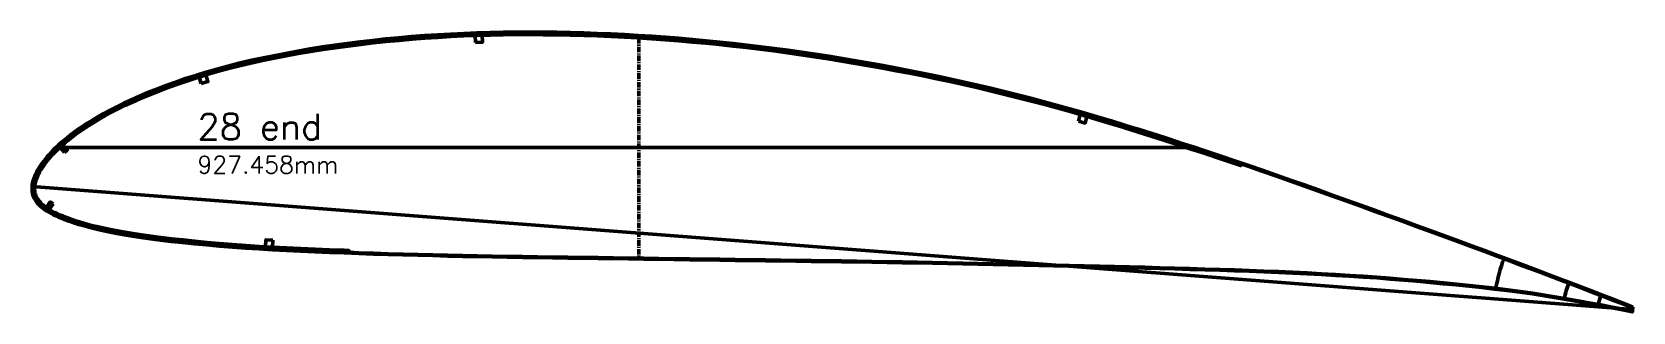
# Model space of a CAD drawing. Header units: metres. Extents: x -3 to 1074, y -15727 to -22.
# Drawn here: x -3 to 922, y -5795 to -5633 of the extents above; entities that cross this region are included whole.
import ezdxf
from ezdxf.enums import TextEntityAlignment as Align

# ---------------------------------------------------------------- set-up
doc = ezdxf.new("R2010")
doc.units = ezdxf.units.M
doc.linetypes.add('CENTER', pattern=[5.08, 3.175, -0.635, 0.635, -0.635])
for name, color, linetype, lineweight in [('FoilLayer', 7, 'Continuous', 50), ('StringerLayer', 7, 'Continuous', 50), ('SubLayer', 7, 'Continuous', 50), ('TextLayer', 7, 'Continuous', 50)]:
    doc.layers.add(name, color=color, linetype=linetype, lineweight=lineweight)
doc.styles.add('MSゴシック', font='romans')

msp = doc.modelspace()

# ---------------------------------------------------------------- texts
at = {"layer": 'TextLayer', "style": 'MSゴシック'}
msp.add_text('28 end', height=15, dxfattribs=at).set_placement((92.75, -5700), align=Align.BOTTOM_LEFT)
msp.add_text('927.458mm', height=10, dxfattribs=at).set_placement((92.75, -5705), align=Align.TOP_LEFT)

# ---------------------------------------------------------------- linework, layer by layer
at = {"layer": 'FoilLayer'}
for points in [[(922.07, -5792.3), (919.3, -5791.17), (914.87, -5789.45), (910.06, -5787.55), (904.81, -5785.51), (899.09, -5783.33), (892.93, -5780.98), (886.41, -5778.48), (879.59, -5775.88), (872.58, -5773.2), (865.49, -5770.53), (858.35, -5767.89), (851.11, -5765.15), (843.78, -5762.37), (836.33, -5759.6), (828.75, -5756.8), (821.05, -5753.98), (813.2, -5751.1), (805.23, -5748.18), (797.16, -5745.24), (789.04, -5742.27), (780.89, -5739.3), (772.74, -5736.33), (764.59, -5733.37), (756.44, -5730.43), (748.29, -5727.5), (740.17, -5724.59), (732.07, -5721.7), (724, -5718.85), (715.95, -5716.02), (707.91, -5713.23), (699.89, -5710.46), (691.89, -5707.72), (683.9, -5705.02), (675.93, -5702.35), (667.96, -5699.72), (659.99, -5697.12), (652.03, -5694.55), (644.08, -5692.01), (636.18, -5689.51), (628.35, -5687.06), (620.55, -5684.68), (612.79, -5682.35), (605.06, -5680.09), (597.34, -5677.88), (589.62, -5675.73), (581.92, -5673.63), (574.23, -5671.59), (566.54, -5669.61), (558.84, -5667.69), (551.14, -5665.82), (543.41, -5664), (535.67, -5662.24), (527.92, -5660.52), (520.15, -5658.85), (512.37, -5657.24), (504.58, -5655.68), (496.77, -5654.18), (488.93, -5652.72), (481.06, -5651.31), (473.19, -5649.94), (465.3, -5648.62), (457.42, -5647.35), (449.53, -5646.13), (441.65, -5644.97), (433.78, -5643.85), (425.91, -5642.79), (418.04, -5641.79), (410.18, -5640.84), (402.32, -5639.94), (394.46, -5639.11), (386.61, -5638.32), (378.76, -5637.6), (370.91, -5636.93), (363.06, -5636.32), (355.2, -5635.77), (347.34, -5635.27), (339.48, -5634.83), (331.63, -5634.44), (323.78, -5634.11), (315.95, -5633.83), (308.13, -5633.62), (300.32, -5633.46), (292.53, -5633.36), (284.77, -5633.32), (277.07, -5633.33), (269.41, -5633.42), (261.79, -5633.57), (254.2, -5633.8), (246.61, -5634.1), (239.04, -5634.48), (231.48, -5634.91), (223.94, -5635.42), (216.43, -5636), (208.95, -5636.64), (201.5, -5637.35), (194.09, -5638.13), (186.73, -5638.99), (179.42, -5639.91), (172.16, -5640.9), (164.97, -5641.97), (157.83, -5643.12), (150.75, -5644.34), (143.72, -5645.64), (136.78, -5646.99), (129.96, -5648.4), (123.27, -5649.87), (116.72, -5651.41), (110.3, -5653.03), (104.01, -5654.73), (97.84, -5656.51), (91.81, -5658.35), (85.93, -5660.25), (80.21, -5662.21), (74.66, -5664.22), (69.31, -5666.27), (64.16, -5668.33), (59.25, -5670.39), (54.59, -5672.45), (50.19, -5674.49), (46.05, -5676.51), (42.18, -5678.5), (38.55, -5680.46), (35.17, -5682.38), (32.03, -5684.24), (29.11, -5686.06), (26.4, -5687.81), (23.89, -5689.52), (21.57, -5691.18), (19.43, -5692.8), (17.44, -5694.38), (15.6, -5695.9), (13.88, -5697.39), (12.29, -5698.83), (10.82, -5700.22), (9.45, -5701.59), (8.18, -5702.91), (7.01, -5704.21), (5.92, -5705.47), (4.9, -5706.7), (3.96, -5707.9), (3.1, -5709.08), (2.3, -5710.23), (1.55, -5711.36), (0.86, -5712.45), (0.24, -5713.54), (-0.3, -5714.61), (-0.81, -5715.66), (-1.27, -5716.69), (-1.67, -5717.71), (-1.99, -5718.72), (-2.26, -5719.71), (-2.48, -5720.69), (-2.65, -5721.65), (-2.77, -5722.59), (-2.83, -5723.53), (-2.82, -5724.47), (-2.74, -5725.43), (-2.57, -5726.39), (-2.32, -5727.35), (-1.99, -5728.3), (-1.57, -5729.25), (-1.08, -5730.17), (-0.5, -5731.08), (0.17, -5731.96), (0.91, -5732.81), (1.73, -5733.65), (2.61, -5734.46), (3.57, -5735.26), (4.61, -5736.02), (5.72, -5736.77), (6.92, -5737.49), (8.19, -5738.2), (9.55, -5738.89), (11, -5739.58), (12.53, -5740.26), (14.17, -5740.96), (15.91, -5741.65), (17.77, -5742.36), (19.76, -5743.06), (21.89, -5743.76), (24.18, -5744.47), (26.65, -5745.18), (29.3, -5745.91), (32.17, -5746.65), (35.28, -5747.41), (38.64, -5748.18), (42.28, -5748.95), (46.23, -5749.71), (50.52, -5750.46), (55.19, -5751.22), (60.23, -5752), (65.65, -5752.77), (71.44, -5753.53), (77.61, -5754.26), (84.13, -5754.97), (90.98, -5755.66), (98.1, -5756.34), (105.43, -5756.99), (112.91, -5757.61), (120.51, -5758.16), (128.25, -5758.66), (136.16, -5759.11), (144.21, -5759.53), (152.37, -5759.92), (160.65, -5760.28), (169.02, -5760.62), (177.48, -5760.94), (185.97, -5761.26), (194.47, -5761.57), (202.97, -5761.84), (211.49, -5762.09), (220.05, -5762.32), (228.65, -5762.53), (237.27, -5762.74), (245.88, -5762.93), (254.48, -5763.1), (263.09, -5763.25), (271.75, -5763.38), (280.44, -5763.5), (289.16, -5763.63), (297.89, -5763.77), (306.64, -5763.89), (315.4, -5764.01), (324.19, -5764.13), (332.99, -5764.25), (341.78, -5764.37), (350.58, -5764.5), (359.38, -5764.63), (368.17, -5764.76), (376.95, -5764.87), (385.75, -5764.99), (394.54, -5765.1), (403.34, -5765.23), (412.14, -5765.35), (420.94, -5765.48), (429.73, -5765.6), (438.52, -5765.71), (447.31, -5765.82), (456.1, -5765.94), (464.87, -5766.05), (473.63, -5766.18), (482.4, -5766.32), (491.16, -5766.46), (499.91, -5766.61), (508.65, -5766.76), (517.38, -5766.93), (526.11, -5767.11), (534.87, -5767.3), (543.64, -5767.5), (552.41, -5767.69), (561.19, -5767.88), (569.97, -5768.07), (578.74, -5768.26), (587.51, -5768.46), (596.28, -5768.66), (605.05, -5768.87), (613.81, -5769.07), (622.55, -5769.27), (631.26, -5769.48), (639.97, -5769.71), (648.67, -5769.95), (657.39, -5770.2), (666.09, -5770.45), (674.75, -5770.7), (683.34, -5770.96), (691.88, -5771.24), (700.38, -5771.55), (708.84, -5771.87), (717.21, -5772.21), (725.5, -5772.58), (733.75, -5772.99), (741.97, -5773.45), (750.17, -5773.93), (758.29, -5774.39), (766.25, -5774.86), (774.06, -5775.41), (781.84, -5776.04), (789.62, -5776.68), (797.32, -5777.29), (804.91, -5777.96), (812.47, -5778.72), (820.01, -5779.47), (827.47, -5780.18), (834.82, -5780.93), (842.13, -5781.81), (849.48, -5782.75), (856.8, -5783.69), (863.93, -5784.64), (870.9, -5785.72), (877.84, -5786.88), (884.64, -5788.04), (891.22, -5789.19), (897.48, -5790.32), (903.4, -5791.45), (908.95, -5792.49), (914.11, -5793.5), (918.85, -5794.45), (921.79, -5795.07)], [(921.9, -5792.72), (919.14, -5791.59), (914.7, -5789.87), (909.9, -5787.97), (904.65, -5785.93), (898.93, -5783.75), (892.77, -5781.4), (886.25, -5778.9), (879.43, -5776.3), (872.42, -5773.62), (865.33, -5770.95), (858.19, -5768.31), (850.95, -5765.57), (843.62, -5762.79), (836.17, -5760.02), (828.6, -5757.22), (820.9, -5754.41), (813.05, -5751.53), (805.07, -5748.61), (797.01, -5745.66), (788.89, -5742.69), (780.74, -5739.72), (772.58, -5736.75), (764.43, -5733.8), (756.29, -5730.85), (748.14, -5727.93), (740.02, -5725.02), (731.92, -5722.13), (723.85, -5719.27), (715.81, -5716.45), (707.77, -5713.65), (699.75, -5710.88), (695.78, -5709.53), (695.44, -5710.52), (691.41, -5709.14), (683.43, -5706.44), (675.46, -5703.78), (667.5, -5701.15), (659.53, -5698.55), (651.57, -5695.98), (643.63, -5693.44), (635.74, -5690.94), (627.91, -5688.5), (620.12, -5686.11), (612.37, -5683.79), (604.65, -5681.53), (596.93, -5679.33), (589.23, -5677.18), (581.54, -5675.08), (573.85, -5673.05), (566.18, -5671.07), (558.49, -5669.15), (550.79, -5667.28), (543.08, -5665.46), (535.35, -5663.7), (527.6, -5661.99), (519.84, -5660.32), (512.08, -5658.71), (504.3, -5657.16), (496.49, -5655.65), (488.66, -5654.2), (480.81, -5652.79), (472.94, -5651.42), (465.07, -5650.1), (457.19, -5648.83), (449.31, -5647.62), (441.44, -5646.45), (433.58, -5645.34), (425.72, -5644.28), (417.86, -5643.28), (410.01, -5642.33), (402.16, -5641.44), (394.32, -5640.6), (386.47, -5639.82), (378.63, -5639.09), (370.79, -5638.43), (362.95, -5637.82), (355.1, -5637.26), (347.25, -5636.77), (339.4, -5636.32), (331.56, -5635.94), (323.73, -5635.61), (315.91, -5635.33), (308.1, -5635.12), (300.3, -5634.96), (292.52, -5634.86), (284.78, -5634.82), (277.08, -5634.83), (269.44, -5634.92), (261.83, -5635.07), (254.26, -5635.3), (246.69, -5635.6), (239.12, -5635.97), (231.58, -5636.41), (224.06, -5636.92), (216.56, -5637.49), (209.09, -5638.13), (201.65, -5638.84), (194.26, -5639.62), (186.92, -5640.47), (179.62, -5641.4), (172.38, -5642.39), (165.21, -5643.45), (158.09, -5644.59), (151.02, -5645.82), (144.01, -5647.11), (137.08, -5648.46), (130.28, -5649.86), (123.61, -5651.33), (117.09, -5652.87), (110.69, -5654.48), (104.42, -5656.17), (98.28, -5657.94), (92.27, -5659.78), (86.41, -5661.67), (80.72, -5663.62), (75.2, -5665.62), (69.87, -5667.66), (64.74, -5669.71), (59.85, -5671.77), (55.22, -5673.81), (50.84, -5675.84), (46.74, -5677.84), (42.89, -5679.82), (39.29, -5681.77), (35.94, -5683.67), (32.82, -5685.52), (29.92, -5687.31), (27.24, -5689.05), (24.77, -5690.74), (22.48, -5692.38), (20.36, -5693.98), (18.4, -5695.53), (16.58, -5697.04), (14.89, -5698.5), (13.33, -5699.91), (11.88, -5701.29), (10.54, -5702.62), (9.29, -5703.92), (8.14, -5705.19), (7.07, -5706.42), (6.08, -5707.62), (5.17, -5708.79), (4.33, -5709.93), (3.55, -5711.06), (2.82, -5712.16), (2.17, -5713.2), (1.58, -5714.22), (1.05, -5715.26), (0.56, -5716.28), (0.13, -5717.24), (-0.24, -5718.16), (-0.54, -5719.11), (-0.8, -5720.04), (-1.01, -5720.95), (-1.16, -5721.83), (-1.27, -5722.71), (-1.33, -5723.52), (-1.33, -5724.35), (-1.26, -5725.17), (-1.12, -5726.01), (-0.9, -5726.86), (-0.61, -5727.7), (-0.25, -5728.54), (0.18, -5729.36), (0.7, -5730.17), (1.3, -5730.97), (1.98, -5731.77), (2.74, -5732.54), (3.57, -5733.31), (4.47, -5734.05), (5.44, -5734.78), (6.5, -5735.49), (7.64, -5736.18), (8.87, -5736.86), (10.19, -5737.53), (11.61, -5738.21), (13.12, -5738.88), (14.73, -5739.56), (16.44, -5740.25), (18.27, -5740.94), (20.23, -5741.64), (22.33, -5742.33), (24.6, -5743.03), (27.04, -5743.74), (29.68, -5744.46), (32.53, -5745.2), (35.61, -5745.95), (38.94, -5746.71), (42.56, -5747.47), (46.49, -5748.23), (50.76, -5748.98), (55.41, -5749.74), (60.44, -5750.51), (65.84, -5751.28), (71.62, -5752.04), (77.77, -5752.77), (84.28, -5753.48), (91.12, -5754.17), (98.24, -5754.85), (105.55, -5755.5), (113.02, -5756.11), (120.61, -5756.67), (128.34, -5757.16), (136.24, -5757.61), (144.28, -5758.03), (152.44, -5758.42), (160.71, -5758.78), (169.08, -5759.12), (177.53, -5759.44), (180.37, -5759.55), (180.33, -5760.6), (185.99, -5760.81), (194.49, -5761.12), (202.99, -5761.39), (211.5, -5761.64), (220.06, -5761.87), (228.66, -5762.08), (237.28, -5762.29), (245.89, -5762.48), (254.48, -5762.65), (263.1, -5762.8), (271.75, -5762.93), (280.45, -5763.05), (289.17, -5763.18), (297.9, -5763.32), (306.65, -5763.44), (315.41, -5763.56), (324.2, -5763.68), (332.99, -5763.8), (341.79, -5763.92), (350.59, -5764.05), (359.38, -5764.18), (368.17, -5764.31), (376.96, -5764.42), (385.76, -5764.54), (394.55, -5764.65), (403.35, -5764.78), (412.15, -5764.9), (420.94, -5765.03), (429.73, -5765.15), (438.53, -5765.26), (447.32, -5765.37), (456.1, -5765.49), (464.88, -5765.61), (473.64, -5765.73), (482.4, -5765.87), (491.16, -5766.01), (499.92, -5766.16), (508.66, -5766.31), (517.39, -5766.48), (526.12, -5766.66), (534.88, -5766.85), (543.65, -5767.05), (552.42, -5767.24), (561.2, -5767.43), (569.98, -5767.62), (578.75, -5767.81), (587.52, -5768.01), (596.29, -5768.21), (605.06, -5768.42), (613.82, -5768.62), (622.56, -5768.82), (631.28, -5769.03), (639.98, -5769.26), (648.68, -5769.5), (657.4, -5769.75), (666.1, -5770), (674.76, -5770.25), (683.36, -5770.51), (691.89, -5770.79), (700.39, -5771.1), (708.86, -5771.42), (717.23, -5771.76), (725.53, -5772.13), (733.77, -5772.54), (742, -5773), (750.19, -5773.48), (758.32, -5773.94), (766.28, -5774.41), (774.09, -5774.96), (781.87, -5775.59), (789.65, -5776.23), (797.36, -5776.85), (804.96, -5777.52), (812.51, -5778.27), (820.05, -5779.02), (827.52, -5779.73), (834.87, -5780.48), (842.18, -5781.36), (849.54, -5782.31), (856.86, -5783.25), (863.99, -5784.2), (870.97, -5785.28), (877.91, -5786.43), (884.72, -5787.6), (891.3, -5788.74), (897.56, -5789.88), (903.48, -5791), (909.03, -5792.05), (914.19, -5793.06), (918.95, -5794.01), (921.88, -5794.63)]]:
    msp.add_lwpolyline(points, close=True, dxfattribs=at)
at = {"layer": 'StringerLayer'}
for points in [[(253.39, -5639.33), (257.39, -5639.21), (257.27, -5635.21), (253.27, -5635.33), (253.39, -5639.33)], [(94.97, -5663.13), (98.8, -5661.96), (97.63, -5658.14), (93.8, -5659.31), (94.97, -5663.13)], [(601.67, -5684.83), (605.51, -5685.95), (606.63, -5682.11), (602.79, -5680.99), (601.67, -5684.83)], [(16.02, -5702.87), (17.5, -5701.53), (14.82, -5698.57), (13.33, -5699.91), (16.02, -5702.87)], [(9.35, -5732.58), (7.69, -5731.46), (5.46, -5734.79), (7.12, -5735.9), (9.35, -5732.58)], [(136.27, -5753.6), (132.28, -5753.38), (132.05, -5757.37), (136.05, -5757.6), (136.27, -5753.6)]]:
    msp.add_lwpolyline(points, dxfattribs=at)
at = {"layer": 'SubLayer', "linetype": 'CENTER'}
msp.add_line((347.8, -5636.8), (347.8, -5764.01), dxfattribs=at)
at = {"layer": 'SubLayer'}
for p, q in [((663.98, -5700), (13.24, -5700)), ((-2.76, -5722.53), (921.96, -5793.69))]:
    msp.add_line(p, q, dxfattribs=at)
for radius, start, end in [(80, 158.438, 171.20433), (40, 157.56038, 170.6933), (20, 156.0346, 171.57407)]:
    msp.add_arc((921.96, -5793.69), radius, start, end, dxfattribs=at)

msp.set_redraw_order([(e.dxf.handle, doc.entitydb.next_handle()) for e in msp.query("TEXT MTEXT ATTDEF DIMENSION ARC_DIMENSION")])  # texts and dimensions are drawn at this point

doc.saveas('drawing.dxf')
